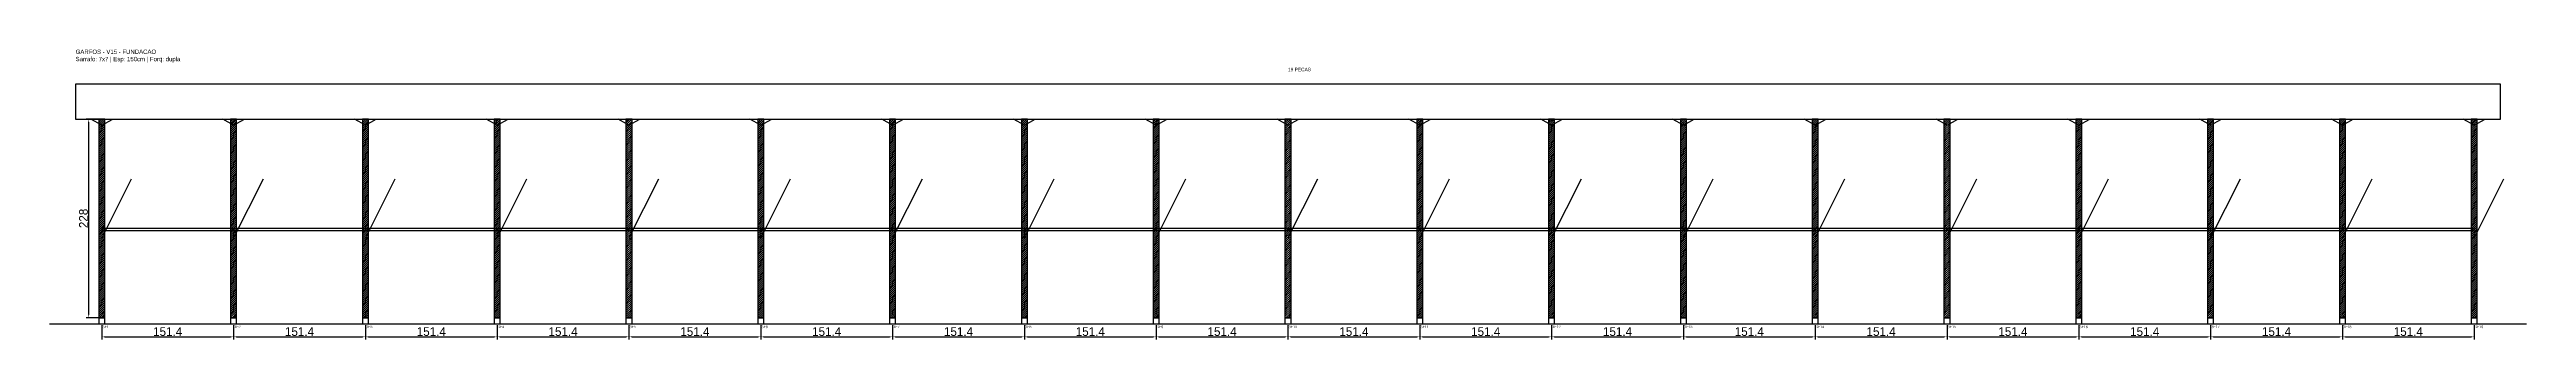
# Model space of a CAD drawing. Header units: metres. Extents: x -30 to 2815, y -25 to 308.
import ezdxf

# ---------------------------------------------------------------- set-up
doc = ezdxf.new("R2010")
doc.units = ezdxf.units.M
for name, color, linetype in [('BARRA_ANCORAGEM', 1, 'Continuous'), ('COTA', 241, 'Continuous'), ('GARFOS OK', 3, 'Continuous'), ('NOME DA VIGA', 6, 'Continuous'), ('SARR_7x7', 40, 'Continuous'), ('TIRAS REESCORAMENTO', 252, 'Continuous'), ('VIGAS', 3, 'Continuous')]:
    doc.layers.add(name, color=color, linetype=linetype)
doc.dimstyles.new('EZ DXF', dxfattribs={"dimtxt": 10, "dimasz": 3.5, "dimexe": 3, "dimexo": 1.5, "dimgap": 1, "dimtad": 1, "dimdec": 1, "dimdsep": 46, "dimcen": 2.5, "dimazin": 3, "dimtfac": 1, "dimtmove": 0, "dimatfit": 3})

msp = doc.modelspace()

# ---------------------------------------------------------------- hatches: boundary and pattern name
at = {"layer": 'COTA'}
h = msp.add_hatch(dxfattribs=at)
h.set_pattern_fill('ANSI31', scale=0.5)
h.paths.add_polyline_path([(26.5, 0), (33.5, 0), (33.5, 228), (26.5, 228)])
h = msp.add_hatch(dxfattribs=at)
h.set_pattern_fill('ANSI31', scale=0.5)
h.paths.add_polyline_path([(177.87, 0), (184.87, 0), (184.87, 228), (177.87, 228)])
h = msp.add_hatch(dxfattribs=at)
h.set_pattern_fill('ANSI31', scale=0.5)
h.paths.add_polyline_path([(329.24, 0), (336.24, 0), (336.24, 228), (329.24, 228)])
h = msp.add_hatch(dxfattribs=at)
h.set_pattern_fill('ANSI31', scale=0.5)
h.paths.add_polyline_path([(480.6, 0), (487.6, 0), (487.6, 228), (480.6, 228)])
h = msp.add_hatch(dxfattribs=at)
h.set_pattern_fill('ANSI31', scale=0.5)
h.paths.add_polyline_path([(631.97, 0), (638.97, 0), (638.97, 228), (631.97, 228)])
h = msp.add_hatch(dxfattribs=at)
h.set_pattern_fill('ANSI31', scale=0.5)
h.paths.add_polyline_path([(783.34, 0), (790.34, 0), (790.34, 228), (783.34, 228)])
h = msp.add_hatch(dxfattribs=at)
h.set_pattern_fill('ANSI31', scale=0.5)
h.paths.add_polyline_path([(934.71, 0), (941.71, 0), (941.71, 228), (934.71, 228)])
h = msp.add_hatch(dxfattribs=at)
h.set_pattern_fill('ANSI31', scale=0.5)
h.paths.add_polyline_path([(1086.08, 0), (1093.08, 0), (1093.08, 228), (1086.08, 228)])
h = msp.add_hatch(dxfattribs=at)
h.set_pattern_fill('ANSI31', scale=0.5)
h.paths.add_polyline_path([(1237.44, 0), (1244.44, 0), (1244.44, 228), (1237.44, 228)])
h = msp.add_hatch(dxfattribs=at)
h.set_pattern_fill('ANSI31', scale=0.5)
h.paths.add_polyline_path([(1388.81, 0), (1395.81, 0), (1395.81, 228), (1388.81, 228)])
h = msp.add_hatch(dxfattribs=at)
h.set_pattern_fill('ANSI31', scale=0.5)
h.paths.add_polyline_path([(1540.18, 0), (1547.18, 0), (1547.18, 228), (1540.18, 228)])
h = msp.add_hatch(dxfattribs=at)
h.set_pattern_fill('ANSI31', scale=0.5)
h.paths.add_polyline_path([(1691.55, 0), (1698.55, 0), (1698.55, 228), (1691.55, 228)])
h = msp.add_hatch(dxfattribs=at)
h.set_pattern_fill('ANSI31', scale=0.5)
h.paths.add_polyline_path([(1842.91, 0), (1849.91, 0), (1849.91, 228), (1842.91, 228)])
h = msp.add_hatch(dxfattribs=at)
h.set_pattern_fill('ANSI31', scale=0.5)
h.paths.add_polyline_path([(1994.28, 0), (2001.28, 0), (2001.28, 228), (1994.28, 228)])
h = msp.add_hatch(dxfattribs=at)
h.set_pattern_fill('ANSI31', scale=0.5)
h.paths.add_polyline_path([(2145.65, 0), (2152.65, 0), (2152.65, 228), (2145.65, 228)])
h = msp.add_hatch(dxfattribs=at)
h.set_pattern_fill('ANSI31', scale=0.5)
h.paths.add_polyline_path([(2297.02, 0), (2304.02, 0), (2304.02, 228), (2297.02, 228)])
h = msp.add_hatch(dxfattribs=at)
h.set_pattern_fill('ANSI31', scale=0.5)
h.paths.add_polyline_path([(2448.39, 0), (2455.39, 0), (2455.39, 228), (2448.39, 228)])
h = msp.add_hatch(dxfattribs=at)
h.set_pattern_fill('ANSI31', scale=0.5)
h.paths.add_polyline_path([(2599.75, 0), (2606.75, 0), (2606.75, 228), (2599.75, 228)])
h = msp.add_hatch(dxfattribs=at)
h.set_pattern_fill('ANSI31', scale=0.5)
h.paths.add_polyline_path([(2751.12, 0), (2758.12, 0), (2758.12, 228), (2751.12, 228)])

# ---------------------------------------------------------------- linework, layer by layer
at = {"layer": 'BARRA_ANCORAGEM'}
for p, q in [((30, 91.2), (64.2, 159.6)), ((181.37, 91.2), (215.57, 159.6)), ((332.74, 91.2), (366.94, 159.6)), ((484.1, 91.2), (518.3, 159.6)), ((635.47, 91.2), (669.67, 159.6)), ((786.84, 91.2), (821.04, 159.6)), ((938.21, 91.2), (972.41, 159.6)), ((1089.58, 91.2), (1123.78, 159.6)), ((1240.94, 91.2), (1275.14, 159.6)), ((1392.31, 91.2), (1426.51, 159.6)), ((1543.68, 91.2), (1577.88, 159.6)), ((1695.05, 91.2), (1729.25, 159.6)), ((1846.41, 91.2), (1880.61, 159.6)), ((1997.78, 91.2), (2031.98, 159.6)), ((2149.15, 91.2), (2183.35, 159.6)), ((2300.52, 91.2), (2334.72, 159.6)), ((2451.89, 91.2), (2486.09, 159.6)), ((2603.25, 91.2), (2637.45, 159.6)), ((2754.62, 91.2), (2788.82, 159.6))]:
    msp.add_line(p, q, dxfattribs=at)
at = {"layer": 'GARFOS OK'}
for p, q in [((30, 221), (17.5, 228)), ((17.5, 228), (42.5, 228)), ((30, 221), (42.5, 228)), ((181.37, 221), (168.87, 228)), ((168.87, 228), (193.87, 228)), ((181.37, 221), (193.87, 228)), ((332.74, 221), (320.24, 228)), ((320.24, 228), (345.24, 228)), ((332.74, 221), (345.24, 228)), ((484.1, 221), (471.6, 228)), ((471.6, 228), (496.6, 228)), ((484.1, 221), (496.6, 228)), ((635.47, 221), (622.97, 228)), ((622.97, 228), (647.97, 228)), ((635.47, 221), (647.97, 228)), ((786.84, 221), (774.34, 228)), ((774.34, 228), (799.34, 228)), ((786.84, 221), (799.34, 228)), ((938.21, 221), (925.71, 228)), ((925.71, 228), (950.71, 228)), ((938.21, 221), (950.71, 228)), ((1089.58, 221), (1077.08, 228)), ((1077.08, 228), (1102.08, 228)), ((1089.58, 221), (1102.08, 228)), ((1240.94, 221), (1228.44, 228)), ((1228.44, 228), (1253.44, 228)), ((1240.94, 221), (1253.44, 228)), ((1392.31, 221), (1379.81, 228)), ((1379.81, 228), (1404.81, 228)), ((1392.31, 221), (1404.81, 228)), ((1543.68, 221), (1531.18, 228)), ((1531.18, 228), (1556.18, 228)), ((1543.68, 221), (1556.18, 228)), ((1695.05, 221), (1682.55, 228)), ((1682.55, 228), (1707.55, 228)), ((1695.05, 221), (1707.55, 228)), ((1846.41, 221), (1833.91, 228)), ((1833.91, 228), (1858.91, 228)), ((1846.41, 221), (1858.91, 228)), ((1997.78, 221), (1985.28, 228)), ((1985.28, 228), (2010.28, 228)), ((1997.78, 221), (2010.28, 228)), ((2149.15, 221), (2136.65, 228)), ((2136.65, 228), (2161.65, 228)), ((2149.15, 221), (2161.65, 228)), ((2300.52, 221), (2288.02, 228)), ((2288.02, 228), (2313.02, 228)), ((2300.52, 221), (2313.02, 228)), ((2451.89, 221), (2439.39, 228)), ((2439.39, 228), (2464.39, 228)), ((2451.89, 221), (2464.39, 228)), ((2603.25, 221), (2590.75, 228)), ((2590.75, 228), (2615.75, 228)), ((2603.25, 221), (2615.75, 228)), ((2754.62, 221), (2742.12, 228)), ((2742.12, 228), (2767.12, 228)), ((2754.62, 221), (2767.12, 228))]:
    msp.add_line(p, q, dxfattribs=at)
at = {"layer": 'GARFOS OK', "linetype": 'CONTINUOUS'}
msp.add_line((-30, -7), (2814.62, -7), dxfattribs=at)
at = {"layer": 'GARFOS OK'}
for points in [[(26.5, 0), (33.5, 0), (33.5, 228), (26.5, 228), (26.5, 0)], [(177.87, 0), (184.87, 0), (184.87, 228), (177.87, 228), (177.87, 0)], [(329.24, 0), (336.24, 0), (336.24, 228), (329.24, 228), (329.24, 0)], [(480.6, 0), (487.6, 0), (487.6, 228), (480.6, 228), (480.6, 0)], [(631.97, 0), (638.97, 0), (638.97, 228), (631.97, 228), (631.97, 0)], [(783.34, 0), (790.34, 0), (790.34, 228), (783.34, 228), (783.34, 0)], [(934.71, 0), (941.71, 0), (941.71, 228), (934.71, 228), (934.71, 0)], [(1086.08, 0), (1093.08, 0), (1093.08, 228), (1086.08, 228), (1086.08, 0)], [(1237.44, 0), (1244.44, 0), (1244.44, 228), (1237.44, 228), (1237.44, 0)], [(1388.81, 0), (1395.81, 0), (1395.81, 228), (1388.81, 228), (1388.81, 0)], [(1540.18, 0), (1547.18, 0), (1547.18, 228), (1540.18, 228), (1540.18, 0)], [(1691.55, 0), (1698.55, 0), (1698.55, 228), (1691.55, 228), (1691.55, 0)], [(1842.91, 0), (1849.91, 0), (1849.91, 228), (1842.91, 228), (1842.91, 0)], [(1994.28, 0), (2001.28, 0), (2001.28, 228), (1994.28, 228), (1994.28, 0)], [(2145.65, 0), (2152.65, 0), (2152.65, 228), (2145.65, 228), (2145.65, 0)], [(2297.02, 0), (2304.02, 0), (2304.02, 228), (2297.02, 228), (2297.02, 0)], [(2448.39, 0), (2455.39, 0), (2455.39, 228), (2448.39, 228), (2448.39, 0)], [(2599.75, 0), (2606.75, 0), (2606.75, 228), (2599.75, 228), (2599.75, 0)], [(2751.12, 0), (2758.12, 0), (2758.12, 228), (2751.12, 228), (2751.12, 0)]]:
    msp.add_lwpolyline(points, dxfattribs=at)
at = {"layer": 'SARR_7x7'}
for points in [[(26.5, -7), (33.5, -7), (33.5, 0), (26.5, 0), (26.5, -7)], [(177.87, -7), (184.87, -7), (184.87, 0), (177.87, 0), (177.87, -7)], [(329.24, -7), (336.24, -7), (336.24, 0), (329.24, 0), (329.24, -7)], [(480.6, -7), (487.6, -7), (487.6, 0), (480.6, 0), (480.6, -7)], [(631.97, -7), (638.97, -7), (638.97, 0), (631.97, 0), (631.97, -7)], [(783.34, -7), (790.34, -7), (790.34, 0), (783.34, 0), (783.34, -7)], [(934.71, -7), (941.71, -7), (941.71, 0), (934.71, 0), (934.71, -7)], [(1086.08, -7), (1093.08, -7), (1093.08, 0), (1086.08, 0), (1086.08, -7)], [(1237.44, -7), (1244.44, -7), (1244.44, 0), (1237.44, 0), (1237.44, -7)], [(1388.81, -7), (1395.81, -7), (1395.81, 0), (1388.81, 0), (1388.81, -7)], [(1540.18, -7), (1547.18, -7), (1547.18, 0), (1540.18, 0), (1540.18, -7)], [(1691.55, -7), (1698.55, -7), (1698.55, 0), (1691.55, 0), (1691.55, -7)], [(1842.91, -7), (1849.91, -7), (1849.91, 0), (1842.91, 0), (1842.91, -7)], [(1994.28, -7), (2001.28, -7), (2001.28, 0), (1994.28, 0), (1994.28, -7)], [(2145.65, -7), (2152.65, -7), (2152.65, 0), (2145.65, 0), (2145.65, -7)], [(2297.02, -7), (2304.02, -7), (2304.02, 0), (2297.02, 0), (2297.02, -7)], [(2448.39, -7), (2455.39, -7), (2455.39, 0), (2448.39, 0), (2448.39, -7)], [(2599.75, -7), (2606.75, -7), (2606.75, 0), (2599.75, 0), (2599.75, -7)], [(2751.12, -7), (2758.12, -7), (2758.12, 0), (2751.12, 0), (2751.12, -7)]]:
    msp.add_lwpolyline(points, dxfattribs=at)
at = {"layer": 'TIRAS REESCORAMENTO'}
for points in [[(30, 100), (181.37, 100), (181.37, 102.5), (30, 102.5), (30, 100)], [(181.37, 100), (332.74, 100), (332.74, 102.5), (181.37, 102.5), (181.37, 100)], [(332.74, 100), (484.1, 100), (484.1, 102.5), (332.74, 102.5), (332.74, 100)], [(484.1, 100), (635.47, 100), (635.47, 102.5), (484.1, 102.5), (484.1, 100)], [(635.47, 100), (786.84, 100), (786.84, 102.5), (635.47, 102.5), (635.47, 100)], [(786.84, 100), (938.21, 100), (938.21, 102.5), (786.84, 102.5), (786.84, 100)], [(938.21, 100), (1089.58, 100), (1089.58, 102.5), (938.21, 102.5), (938.21, 100)], [(1089.58, 100), (1240.94, 100), (1240.94, 102.5), (1089.58, 102.5), (1089.58, 100)], [(1240.94, 100), (1392.31, 100), (1392.31, 102.5), (1240.94, 102.5), (1240.94, 100)], [(1392.31, 100), (1543.68, 100), (1543.68, 102.5), (1392.31, 102.5), (1392.31, 100)], [(1543.68, 100), (1695.05, 100), (1695.05, 102.5), (1543.68, 102.5), (1543.68, 100)], [(1695.05, 100), (1846.41, 100), (1846.41, 102.5), (1695.05, 102.5), (1695.05, 100)], [(1846.41, 100), (1997.78, 100), (1997.78, 102.5), (1846.41, 102.5), (1846.41, 100)], [(1997.78, 100), (2149.15, 100), (2149.15, 102.5), (1997.78, 102.5), (1997.78, 100)], [(2149.15, 100), (2300.52, 100), (2300.52, 102.5), (2149.15, 102.5), (2149.15, 100)], [(2300.52, 100), (2451.89, 100), (2451.89, 102.5), (2300.52, 102.5), (2300.52, 100)], [(2451.89, 100), (2603.25, 100), (2603.25, 102.5), (2451.89, 102.5), (2451.89, 100)], [(2603.25, 100), (2754.62, 100), (2754.62, 102.5), (2603.25, 102.5), (2603.25, 100)]]:
    msp.add_lwpolyline(points, dxfattribs=at)
at = {"layer": 'VIGAS'}
msp.add_lwpolyline([(0, 228), (2784.62, 228), (2784.62, 268), (0, 268), (0, 228)], dxfattribs=at)

# ---------------------------------------------------------------- texts
at = {"layer": 'NOME DA VIGA'}
for s, height, p in [('19 PECAS', 4, (1392.31, 283)), ('GF1', 3, (30, -12)), ('GF2', 3, (181.37, -12)), ('GF3', 3, (332.74, -12)), ('GF4', 3, (484.1, -12)), ('GF5', 3, (635.47, -12)), ('GF6', 3, (786.84, -12)), ('GF7', 3, (938.21, -12)), ('GF8', 3, (1089.58, -12)), ('GF9', 3, (1240.94, -12)), ('GF10', 3, (1392.31, -12)), ('GF11', 3, (1543.68, -12)), ('GF12', 3, (1695.05, -12)), ('GF13', 3, (1846.41, -12)), ('GF14', 3, (1997.78, -12)), ('GF15', 3, (2149.15, -12)), ('GF16', 3, (2300.52, -12)), ('GF17', 3, (2451.89, -12)), ('GF18', 3, (2603.25, -12)), ('GF19', 3, (2754.62, -12))]:
    msp.add_text(s, height=height, dxfattribs=at).set_placement(p)
at = {"layer": 'NOME DA VIGA', "insert": (0, 293), "char_height": 5, "attachment_point": 7}
msp.add_mtext('GARFOS - V15 - FUNDACAO\\PSarrafo: 7x7 | Esp: 150cm | Forq: dupla', dxfattribs=at)

# ---------------------------------------------------------------- dimensions: what is measured, and where the dimension line sits
at = {"layer": 'COTA'}
msp.add_linear_dim(base=(15, 0), p1=(30, 0), p2=(30, 228), angle=90, dimstyle='EZ DXF', dxfattribs=at).render()
for base, p1, p2 in [((30, -22), (30, -7), (181.37, -7)), ((181.37, -22), (181.37, -7), (332.74, -7)), ((332.74, -22), (332.74, -7), (484.1, -7)), ((484.1, -22), (484.1, -7), (635.47, -7)), ((635.47, -22), (635.47, -7), (786.84, -7)), ((786.84, -22), (786.84, -7), (938.21, -7)), ((938.21, -22), (938.21, -7), (1089.58, -7)), ((1089.58, -22), (1089.58, -7), (1240.94, -7)), ((1240.94, -22), (1240.94, -7), (1392.31, -7)), ((1392.31, -22), (1392.31, -7), (1543.68, -7)), ((1543.68, -22), (1543.68, -7), (1695.05, -7)), ((1695.05, -22), (1695.05, -7), (1846.41, -7)), ((1846.41, -22), (1846.41, -7), (1997.78, -7)), ((1997.78, -22), (1997.78, -7), (2149.15, -7)), ((2149.15, -22), (2149.15, -7), (2300.52, -7)), ((2300.52, -22), (2300.52, -7), (2451.89, -7)), ((2451.89, -22), (2451.89, -7), (2603.25, -7)), ((2603.25, -22), (2603.25, -7), (2754.62, -7))]:
    msp.add_linear_dim(base=base, p1=p1, p2=p2, dimstyle='EZ DXF', dxfattribs=at).render()

doc.saveas('drawing.dxf')
